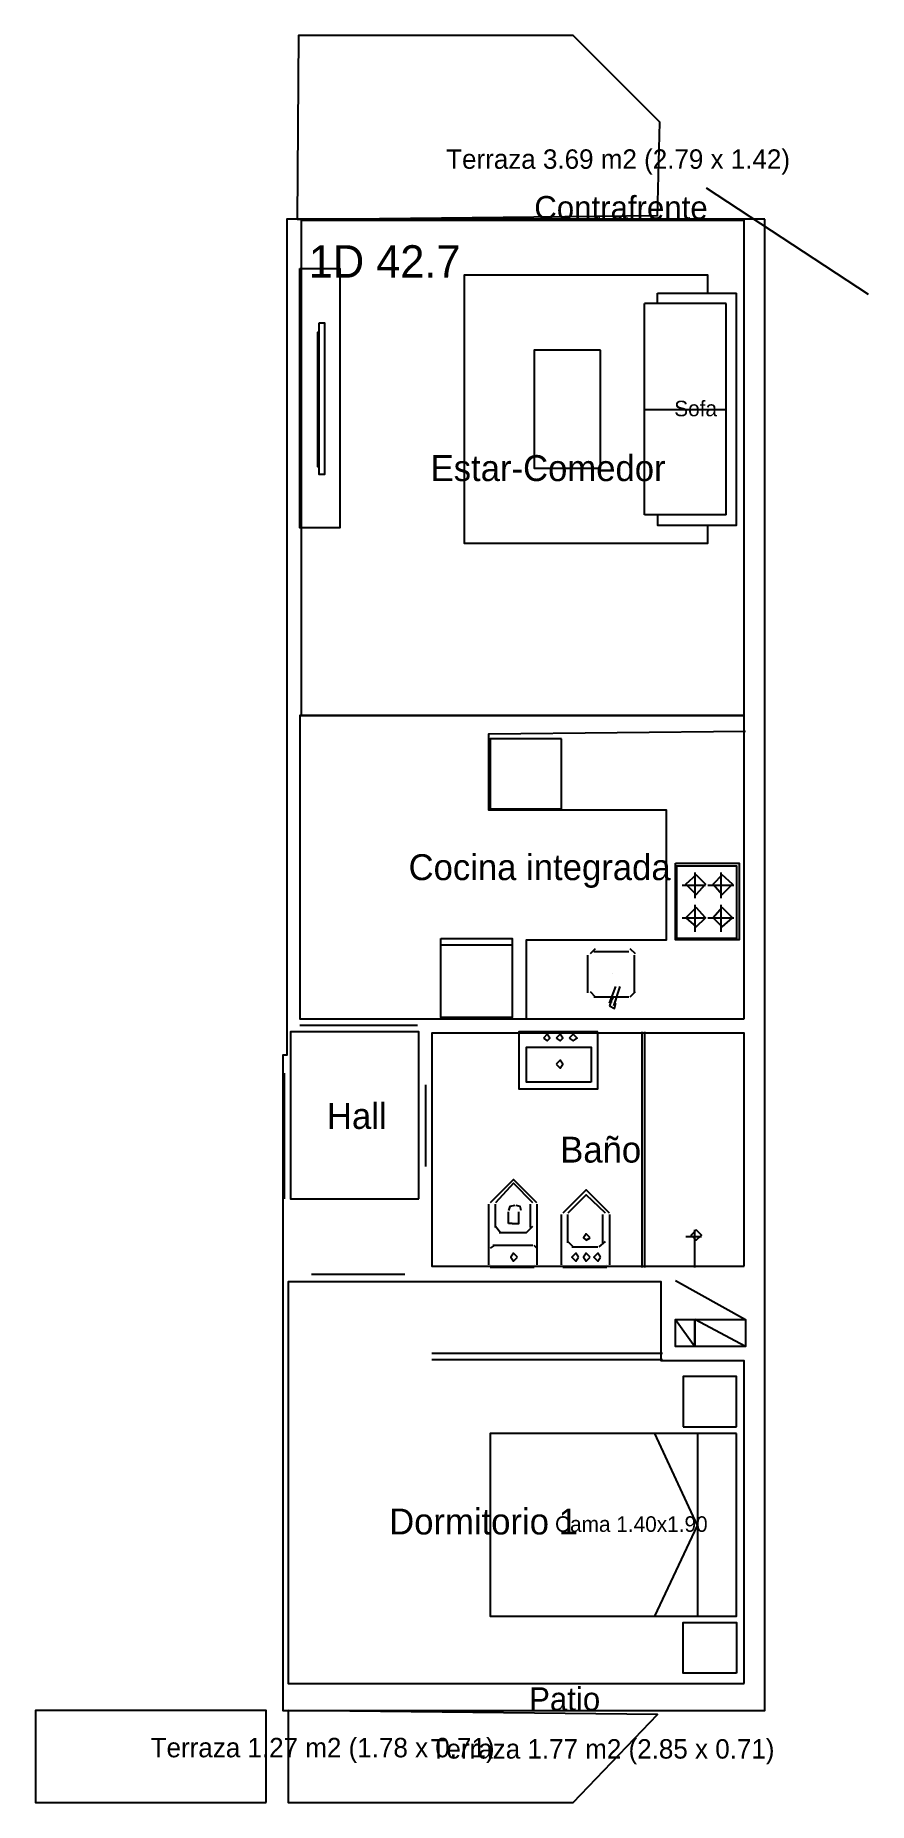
# Model space of a CAD drawing. Header units: metres. Extents: x -2 to 130, y -1 to 13.
# Drawn here: x -1.91 to 4.52, y -0.71 to 12.93 of the extents above; entities that cross this region are included whole.
import ezdxf

# ---------------------------------------------------------------- set-up
doc = ezdxf.new("R2010")
doc.units = ezdxf.units.M
for name, color, linetype in [('Trazo_Cotas', 9, 'Continuous'), ('Trazo_Entrada', 1, 'Continuous'), ('Trazo_Equipamiento', 8, 'Continuous'), ('Trazo_Estancias', 3, 'Continuous'), ('Trazo_Fachada', 30, 'Continuous'), ('Trazo_Medianeras', 8, 'Continuous'), ('Trazo_Norte', 1, 'Continuous'), ('Trazo_Puertas', 1, 'Continuous'), ('Trazo_Unidad', 7, 'Continuous'), ('Trazo_Ventanas', 5, 'Continuous')]:
    doc.layers.add(name, color=color, linetype=linetype)

msp = doc.modelspace()

# ---------------------------------------------------------------- texts
at = {"layer": 'Trazo_Cotas'}
for s, p in [('Terraza 3.69 m2 (2.79 x 1.42)', (1.26, 11.9)), ('Terraza 1.27 m2 (1.78 x 0.71)', (-1.02, -0.36)), ('Terraza 1.77 m2 (2.85 x 0.71)', (1.14, -0.37))]:
    msp.add_text(s, height=0.15, dxfattribs=at).set_placement(p)
at = {"layer": 'Trazo_Equipamiento', "color": 8}
for s, p in [('Sofa', (3.02, 9.99)), ('Cama 1.40x1.90', (2.1, 1.38))]:
    msp.add_text(s, height=0.12, dxfattribs=at).set_placement(p)
at = {"layer": 'Trazo_Estancias', "color": 2}
msp.add_text('Estar-Comedor', height=0.2, dxfattribs=at).set_placement((1.14, 9.49))
at = {"layer": 'Trazo_Estancias', "color": 30}
msp.add_text('Cocina integrada', height=0.2, dxfattribs=at).set_placement((0.97, 6.41))
at = {"layer": 'Trazo_Estancias', "color": 8}
msp.add_text('Hall', height=0.2, dxfattribs=at).set_placement((0.34, 4.49))
at = {"layer": 'Trazo_Estancias', "color": 4}
msp.add_text('Baño', height=0.2, dxfattribs=at).set_placement((2.14, 4.23))
at = {"layer": 'Trazo_Estancias', "color": 5}
msp.add_text('Dormitorio 1', height=0.2, dxfattribs=at).set_placement((0.82, 1.36))
at = {"layer": 'Trazo_Fachada'}
for s, p in [('Contrafrente', (1.94, 11.51)), ('Patio', (1.9, 0))]:
    msp.add_text(s, height=0.18, dxfattribs=at).set_placement(p)
at = {"layer": 'Trazo_Unidad'}
msp.add_text('1D 42.7', height=0.25, dxfattribs=at).set_placement((0.2, 11.06))

# ---------------------------------------------------------------- linework, layer by layer
at = {"layer": 'Trazo_Cotas'}
for points in [[(0.27, 11.51), (2.89, 11.54), (2.91, 12.26), (2.24, 12.93), (0.12, 12.93), (0.11, 11.51)], [(-0.13, -0.71), (-0.13, 0), (-1.91, 0), (-1.91, -0.71)], [(2.24, -0.71), (2.89, -0.03), (0.04, 0), (0.04, -0.71)]]:
    msp.add_lwpolyline(points, close=True, dxfattribs=at)
at = {"layer": 'Trazo_Entrada'}
msp.add_line((0.01, 4.92), (0.01, 3.95), dxfattribs=at)
at = {"layer": 'Trazo_Equipamiento', "color": 9}
for p, q in [((2.89, 10.94), (3.5, 10.94)), ((2.89, 10.86), (2.89, 10.94)), ((2.79, 9.23), (2.79, 10.86)), ((3.42, 10.86), (2.79, 10.86)), ((3.42, 9.23), (3.42, 10.86)), ((3.42, 10.04), (2.79, 10.04)), ((3.42, 9.23), (2.79, 9.23)), ((3.03, 3.32), (3.57, 3.02)), ((3.03, 3.02), (3.18, 2.81)), ((1.15, 2.76), (2.93, 2.76)), ((1.15, 2.71), (2.93, 2.71)), ((3.09, 2.19), (3.5, 2.19)), ((3.2, 2.14), (3.2, 0.73))]:
    msp.add_line(p, q, dxfattribs=at)
at = {"layer": 'Trazo_Equipamiento', "color": 8}
for p, q in [((3.03, 5.95), (3.03, 6.54)), ((3.18, 6.47), (3.18, 6.27)), ((3.38, 6.47), (3.38, 6.27)), ((3.08, 6.37), (3.26, 6.37)), ((3.28, 6.37), (3.48, 6.37)), ((3.18, 6.22), (3.18, 6.01)), ((3.38, 6.22), (3.38, 6.01)), ((3.08, 6.12), (3.26, 6.12)), ((3.28, 6.12), (3.48, 6.12)), ((1.22, 5.91), (1.77, 5.91)), ((2.41, 5.88), (2.37, 5.84)), ((2.72, 5.84), (2.68, 5.88)), ((2.35, 5.83), (2.35, 5.54)), ((2.4, 5.86), (2.67, 5.86)), ((2.71, 5.83), (2.71, 5.54)), ((2.54, 5.69), (2.54, 5.69)), ((2.37, 5.55), (2.41, 5.51)), ((2.4, 5.51), (2.4, 5.51)), ((2.4, 5.51), (2.57, 5.51)), ((2.52, 5.46), (2.57, 5.59)), ((2.55, 5.51), (2.52, 5.46)), ((2.53, 5.47), (2.52, 5.44)), ((2.54, 5.47), (2.53, 5.47)), ((2.6, 5.59), (2.55, 5.44)), ((2.55, 5.51), (2.55, 5.51)), ((2.57, 5.49), (2.55, 5.44)), ((2.57, 5.46), (2.56, 5.46)), ((2.57, 5.51), (2.67, 5.51)), ((2.57, 5.46), (2.57, 5.46)), ((2.57, 5.46), (2.57, 5.46)), ((2.59, 5.59), (2.59, 5.59)), ((2.68, 5.51), (2.72, 5.55)), ((2.77, 5.24), (2.77, 3.42)), ((2.79, 5.24), (2.79, 3.42)), ((1.59, 3.63), (1.59, 3.91)), ((1.64, 3.73), (1.64, 3.91)), ((1.74, 3.76), (1.74, 3.85)), ((1.91, 3.73), (1.91, 3.91)), ((2.15, 3.83), (2.15, 3.83)), ((2.2, 3.61), (2.2, 3.83)), ((2.47, 3.61), (2.47, 3.83)), ((2.52, 3.83), (2.52, 3.83)), ((1.64, 3.74), (1.68, 3.69)), ((1.67, 3.69), (1.88, 3.69)), ((1.77, 3.76), (1.74, 3.76)), ((1.88, 3.69), (1.93, 3.74)), ((3.18, 3.42), (3.18, 3.71)), ((1.59, 3.44), (1.59, 3.63)), ((1.59, 3.56), (1.59, 3.56)), ((1.63, 3.59), (1.6, 3.57)), ((1.93, 3.59), (1.62, 3.59)), ((1.96, 3.57), (1.94, 3.59)), ((2.2, 3.62), (2.24, 3.58)), ((2.23, 3.58), (2.43, 3.58)), ((2.44, 3.58), (2.49, 3.62)), ((3.11, 3.66), (3.23, 3.66)), ((1.6, 3.44), (1.6, 3.44)), ((1.94, 3.42), (1.6, 3.42)), ((1.94, 3.44), (1.94, 3.44)), ((2.15, 3.47), (2.15, 3.47)), ((2.16, 3.44), (2.16, 3.44)), ((2.5, 3.42), (2.16, 3.42)), ((2.5, 3.44), (2.5, 3.44))]:
    msp.add_line(p, q, dxfattribs=at)
at = {"layer": 'Trazo_Equipamiento', "color": 9}
for points in [[(0.13, 11.13), (0.44, 11.13), (0.44, 9.13), (0.13, 9.13)], [(0.28, 10.71), (0.32, 10.71), (0.32, 9.54), (0.28, 9.54)], [(2.45, 10.5), (1.94, 10.5), (1.94, 9.59), (2.45, 9.59)], [(3.5, 2.14), (1.6, 2.14), (1.6, 0.73), (3.5, 0.73)], [(3.5, 0.29), (3.09, 0.29), (3.09, 0.68), (3.5, 0.68)]]:
    msp.add_lwpolyline(points, close=True, dxfattribs=at)
for points in [[(3.28, 10.94), (3.28, 11.08), (1.4, 11.08), (1.4, 9.2)], [(2.89, 9.23), (2.89, 9.15), (3.5, 9.15), (3.5, 10.94)], [(0.28, 9.6), (0.27, 9.6), (0.27, 10.64), (0.28, 10.64)], [(1.4, 9.2), (1.4, 9.01), (3.28, 9.01), (3.28, 9.15)], [(3.57, 2.81), (3.18, 2.81), (3.18, 3.02), (3.57, 3.02), (3.57, 2.81), (3.18, 3.02), (3.18, 2.81), (3.03, 2.81), (3.03, 3.02), (3.18, 3.02)], [(3.5, 2.19), (3.5, 2.58), (3.09, 2.58), (3.09, 2.19)], [(2.87, 0.73), (3.2, 1.43), (2.87, 2.14)]]:
    msp.add_lwpolyline(points, dxfattribs=at)
at = {"layer": 'Trazo_Equipamiento', "color": 8}
for points in [[(1.88, 5.34), (1.88, 5.95), (2.96, 5.95), (2.96, 6.95), (1.59, 6.95), (1.59, 7.54), (3.57, 7.56)], [(2.52, 5.44), (2.56, 5.42), (2.57, 5.46)], [(1.96, 3.92), (1.78, 4.1), (1.6, 3.92)], [(1.93, 3.92), (1.78, 4.07), (1.64, 3.92)], [(2.52, 3.84), (2.34, 4.02), (2.16, 3.84)], [(2.49, 3.84), (2.34, 3.98), (2.2, 3.84)], [(1.79, 3.9), (1.75, 3.89), (1.74, 3.86)], [(1.77, 3.76), (1.82, 3.76), (1.82, 3.85)], [(1.84, 3.86), (1.83, 3.89), (1.8, 3.9)], [(1.96, 3.91), (1.96, 3.59), (1.96, 3.44)], [(2.15, 3.44), (2.15, 3.56), (2.15, 3.83)], [(2.52, 3.83), (2.52, 3.51), (2.52, 3.44)]]:
    msp.add_lwpolyline(points, dxfattribs=at)
for points in [[(2.15, 7.5), (1.6, 7.5), (1.6, 6.96), (2.15, 6.96)], [(3.03, 6.54), (3.52, 6.54), (3.52, 5.95), (3.03, 5.95)], [(3.5, 5.96), (3.04, 5.96), (3.04, 6.52), (3.5, 6.52)], [(3.19, 6.45), (3.11, 6.38), (3.19, 6.3), (3.26, 6.38)], [(3.39, 6.45), (3.32, 6.38), (3.39, 6.3), (3.47, 6.38)], [(3.19, 6.2), (3.11, 6.12), (3.19, 6.05), (3.26, 6.12)], [(3.39, 6.2), (3.32, 6.12), (3.39, 6.05), (3.47, 6.12)], [(1.22, 5.96), (1.77, 5.96), (1.77, 5.35), (1.22, 5.35)], [(2.43, 5.24), (1.82, 5.24), (1.82, 4.8), (2.43, 4.8)], [(2.01, 5.19), (2.04, 5.17), (2.06, 5.19), (2.04, 5.22)], [(2.11, 5.19), (2.14, 5.17), (2.16, 5.19), (2.14, 5.22)], [(2.21, 5.19), (2.24, 5.17), (2.27, 5.19), (2.24, 5.22)], [(2.38, 4.85), (1.88, 4.85), (1.88, 5.12), (2.38, 5.12)], [(2.11, 4.99), (2.14, 4.96), (2.16, 4.99), (2.14, 5.02)], [(3.19, 3.71), (3.15, 3.67), (3.19, 3.63), (3.23, 3.67)], [(2.37, 3.65), (2.34, 3.68), (2.32, 3.65), (2.34, 3.63)], [(1.81, 3.5), (1.78, 3.53), (1.76, 3.5), (1.78, 3.47)], [(2.28, 3.5), (2.26, 3.53), (2.23, 3.5), (2.26, 3.47)], [(2.37, 3.5), (2.34, 3.53), (2.32, 3.5), (2.34, 3.47)], [(2.45, 3.5), (2.43, 3.53), (2.4, 3.5), (2.43, 3.47)]]:
    msp.add_lwpolyline(points, close=True, dxfattribs=at)
at = {"layer": 'Trazo_Estancias', "color": 2}
msp.add_lwpolyline([(3.56, 7.68), (3.56, 11.5), (0.14, 11.5), (0.14, 7.68)], close=True, dxfattribs=at)
at = {"layer": 'Trazo_Estancias', "color": 30}
msp.add_lwpolyline([(3.56, 5.34), (3.56, 7.68), (0.13, 7.68), (0.13, 5.34)], close=True, dxfattribs=at)
at = {"layer": 'Trazo_Estancias', "color": 8}
msp.add_lwpolyline([(1.05, 3.95), (1.05, 5.24), (0.06, 5.24), (0.06, 3.95)], close=True, dxfattribs=at)
at = {"layer": 'Trazo_Estancias', "color": 4}
msp.add_lwpolyline([(3.56, 3.43), (3.56, 5.23), (1.15, 5.23), (1.15, 3.43)], close=True, dxfattribs=at)
at = {"layer": 'Trazo_Estancias', "color": 5}
msp.add_lwpolyline([(3.56, 0.21), (3.56, 2.7), (2.92, 2.7), (2.92, 3.31), (0.04, 3.31), (0.04, 0.21)], close=True, dxfattribs=at)
at = {"layer": 'Trazo_Fachada'}
for p, q in [((3.72, 11.51), (0.15, 11.51)), ((0.08, 0), (3.72, 0))]:
    msp.add_line(p, q, dxfattribs=at)
at = {"layer": 'Trazo_Medianeras'}
msp.add_line((3.72, 0), (3.72, 11.51), dxfattribs=at)
at = {"layer": 'Trazo_Norte'}
msp.add_line((4.52, 10.93), (3.27, 11.75), dxfattribs=at)
at = {"layer": 'Trazo_Puertas'}
for p, q in [((0.13, 5.29), (1.04, 5.29)), ((1.1, 4.83), (1.1, 4.2)), ((0.22, 3.37), (0.94, 3.37))]:
    msp.add_line(p, q, dxfattribs=at)
at = {"layer": 'Trazo_Unidad'}
msp.add_lwpolyline([(3.72, 11.51), (0.03, 11.51), (0.03, 5.06), (0, 5.06), (0, 0), (3.72, 0)], close=True, dxfattribs=at)
at = {"layer": 'Trazo_Ventanas'}
for p, q in [((3.52, 11.51), (0.32, 11.51)), ((0.58, 0), (1.33, 0))]:
    msp.add_line(p, q, dxfattribs=at)

msp.set_redraw_order([(e.dxf.handle, doc.entitydb.next_handle()) for e in msp.query("TEXT MTEXT ATTDEF DIMENSION ARC_DIMENSION")])  # texts and dimensions are drawn at this point

doc.saveas('drawing.dxf')
